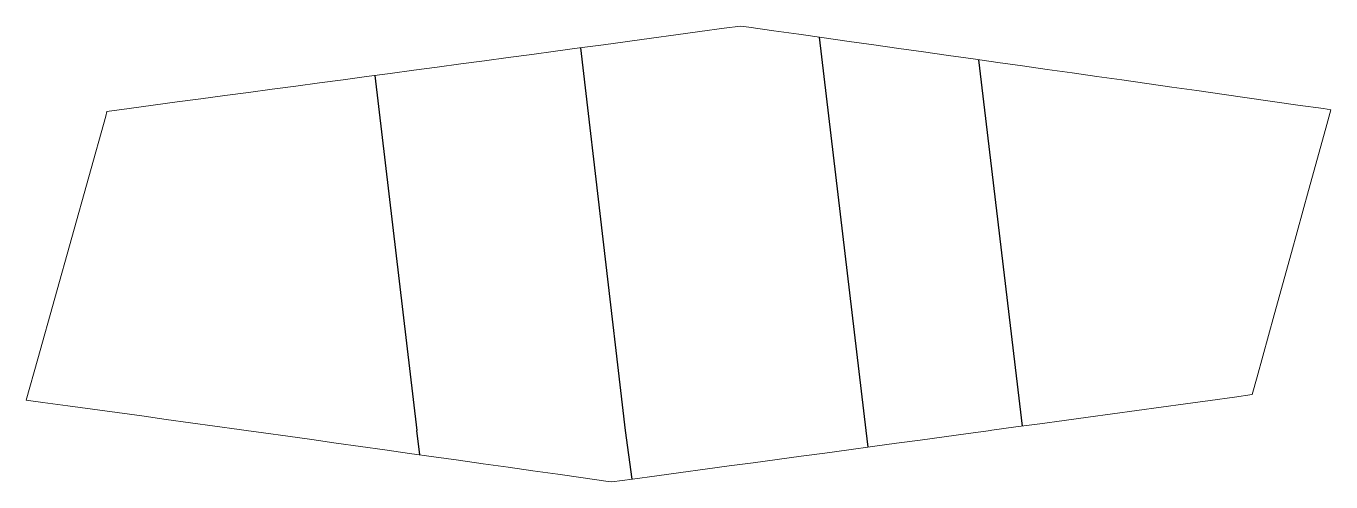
# Model space of a CAD drawing. Header units: millimetres. Extents: x -89049 to 410567, y -307459 to -100425.
# Drawn here: x -82380 to -75092, y -271296 to -268751 of the extents above; entities that cross this region are included whole.
import ezdxf

# ---------------------------------------------------------------- set-up
doc = ezdxf.new("R2010")
doc.units = ezdxf.units.MM
doc.layers.add('交线2', color=6, linetype='Continuous')
doc.layers.add('标注', color=4, linetype='Continuous', lineweight=13)

msp = doc.modelspace()

# ---------------------------------------------------------------- linework, layer by layer
at = {"layer": '交线2'}
for p, q in [((-77950, -268812.6), (-77690.5, -271008.8)), ((-79283, -268871.8), (-79033.1, -271008.8)), ((-76814.3, -270984.5), (-77058.5, -268938.5)), ((-80432.7, -269026.7), (-80198.5, -271008.8)), ((-80180.2, -271145), (-80198.5, -271008.8)), ((-79033.1, -271008.8), (-78996.9, -271281.1)), ((-77690.5, -271008.8), (-77677.9, -271102.3))]:
    msp.add_line(p, q, dxfattribs=at)
at = {"layer": '标注'}
for p, q in [((-78751.9, -268799.9), (-78616.6, -268781.6)), ((-78616.6, -268781.6), (-78481.1, -268763.2)), ((-78481.1, -268763.2), (-78389.8, -268750.8)), ((-78389.8, -268750.8), (-78343.9, -268757.2)), ((-78343.9, -268757.2), (-78203.5, -268777)), ((-78203.5, -268777), (-78063.2, -268796.7)), ((-79289.1, -268872.8), (-79155.5, -268854.7)), ((-79155.5, -268854.7), (-79021.5, -268836.5)), ((-79021.5, -268836.5), (-78886.9, -268818.2)), ((-78886.9, -268818.2), (-78751.9, -268799.9)), ((-78063.2, -268796.7), (-77923.2, -268816.5)), ((-77923.2, -268816.5), (-77783.6, -268836.2)), ((-77783.6, -268836.2), (-77644.4, -268855.9)), ((-77644.4, -268855.9), (-77505.6, -268875.5)), ((-79819.7, -268944.3), (-79687.5, -268926.5)), ((-79687.5, -268926.5), (-79555.1, -268908.7)), ((-79555.1, -268908.7), (-79422.3, -268890.8)), ((-79422.3, -268890.8), (-79289.1, -268872.8)), ((-77505.6, -268875.5), (-77367.1, -268895)), ((-77367.1, -268895), (-77228.8, -268914.6)), ((-77228.8, -268914.6), (-77090.6, -268934.1)), ((-80346.5, -269015), (-80215, -268997.4)), ((-80215, -268997.4), (-80083.4, -268979.7)), ((-80083.4, -268979.7), (-79951.6, -268962)), ((-79951.6, -268962), (-79819.7, -268944.3)), ((-77090.6, -268934.1), (-76952.4, -268953.6)), ((-76952.4, -268953.6), (-76814.2, -268973.1)), ((-76814.2, -268973.1), (-76676, -268992.6)), ((-76676, -268992.6), (-76537.6, -269012.2)), ((-80873.1, -269085.8), (-80741.3, -269068.1)), ((-80741.3, -269068.1), (-80609.6, -269050.4)), ((-80609.6, -269050.4), (-80478.1, -269032.7)), ((-80478.1, -269032.7), (-80346.5, -269015)), ((-76537.6, -269012.2), (-76399, -269031.8)), ((-76399, -269031.8), (-76260.1, -269051.6)), ((-76260.1, -269051.6), (-76120.8, -269071.4)), ((-76120.8, -269071.4), (-75981.2, -269091.2)), ((-81403.4, -269156.6), (-81270.2, -269138.8)), ((-81270.2, -269138.8), (-81137.5, -269121.1)), ((-81137.5, -269121.1), (-81005.2, -269103.4)), ((-81005.2, -269103.4), (-80873.1, -269085.8)), ((-75981.2, -269091.2), (-75841.1, -269111.1)), ((-75841.1, -269111.1), (-75700.6, -269131.1)), ((-75700.6, -269131.1), (-75559.5, -269151.2)), ((-75559.5, -269151.2), (-75418, -269171.3)), ((-81928.3, -269226.8), (-81804.6, -269210.3)), ((-81804.6, -269210.3), (-81670.7, -269192.3)), ((-81670.7, -269192.3), (-81536.9, -269174.4)), ((-81536.9, -269174.4), (-81403.4, -269156.6)), ((-75418, -269171.3), (-75276.2, -269191.5)), ((-75276.2, -269191.5), (-75134.1, -269211.7)), ((-75134.1, -269211.7), (-75092, -269217.7)), ((-75092, -269217.7), (-75120.4, -269321)), ((-82030.4, -269592.9), (-81935.6, -269253)), ((-81935.6, -269253), (-81928.3, -269226.8)), ((-75120.4, -269321), (-75216.3, -269668.7)), ((-82125.3, -269932.2), (-82030.4, -269592.9)), ((-75216.3, -269668.7), (-75312.4, -270015.8)), ((-82220.3, -270270.7), (-82125.3, -269932.2)), ((-75312.4, -270015.8), (-75408.4, -270362.8)), ((-82315.3, -270608.6), (-82220.3, -270270.7)), ((-75408.4, -270362.8), (-75504.4, -270709.9)), ((-82380.2, -270838.9), (-82315.3, -270608.6)), ((-75504.4, -270709.9), (-75531.7, -270808.6)), ((-75766.8, -270840.9), (-75629.8, -270822.1)), ((-75629.8, -270822.1), (-75531.7, -270808.6)), ((-82380.2, -270838.9), (-82285.8, -270851.9)), ((-82285.8, -270851.9), (-82147.5, -270871)), ((-82147.5, -270871), (-82009.4, -270890.1)), ((-82009.4, -270890.1), (-81871.7, -270909.1)), ((-76312, -270915.9), (-76176.3, -270897.2)), ((-76176.3, -270897.2), (-76040.2, -270878.5)), ((-76040.2, -270878.5), (-75903.6, -270859.7)), ((-75903.6, -270859.7), (-75766.8, -270840.9)), ((-81871.7, -270909.1), (-81734.5, -270928.1)), ((-81734.5, -270928.1), (-81597.9, -270947.1)), ((-81597.9, -270947.1), (-81461.7, -270965.9)), ((-81461.7, -270965.9), (-81325.8, -270984.7)), ((-76851.2, -270989.5), (-76716.9, -270971.2)), ((-76716.9, -270971.2), (-76582.3, -270952.8)), ((-76582.3, -270952.8), (-76447.3, -270934.4)), ((-76447.3, -270934.4), (-76312, -270915.9)), ((-81325.8, -270984.7), (-81190.3, -271003.4)), ((-81190.3, -271003.4), (-81151.4, -271008.8)), ((-81151.4, -271008.8), (-81054.6, -271022.3)), ((-81054.6, -271022.3), (-80919, -271041.2)), ((-80919, -271041.2), (-80783.4, -271060.2)), ((-77385.5, -271062.4), (-77252.2, -271044.2)), ((-77252.2, -271044.2), (-77118.8, -271026)), ((-77118.8, -271026), (-76992.4, -271008.8)), ((-76992.4, -271008.8), (-76985.2, -271007.8)), ((-76985.2, -271007.8), (-76851.2, -270989.5)), ((-80783.4, -271060.2), (-80647.6, -271079.2)), ((-80647.6, -271079.2), (-80511.7, -271098.2)), ((-80511.7, -271098.2), (-80375.6, -271117.4)), ((-80375.6, -271117.4), (-80239.1, -271136.6)), ((-77918.3, -271134.9), (-77785, -271116.8)), ((-77785, -271116.8), (-77651.8, -271098.7)), ((-77651.8, -271098.7), (-77518.7, -271080.5)), ((-77518.7, -271080.5), (-77385.5, -271062.4)), ((-80239.1, -271136.6), (-80102.2, -271155.8)), ((-80102.2, -271155.8), (-79964.8, -271175.2)), ((-79964.8, -271175.2), (-79826.9, -271194.6)), ((-78453.2, -271207.3), (-78319.1, -271189.2)), ((-78319.1, -271189.2), (-78185.2, -271171)), ((-78185.2, -271171), (-78051.7, -271152.9)), ((-78051.7, -271152.9), (-77918.3, -271134.9)), ((-79826.9, -271194.6), (-79688.3, -271214.1)), ((-79688.3, -271214.1), (-79549.1, -271233.8)), ((-79549.1, -271233.8), (-79409.3, -271253.5)), ((-79409.3, -271253.5), (-79269.1, -271273.3)), ((-78992.6, -271280.5), (-78857.5, -271262.1)), ((-78857.5, -271262.1), (-78722.4, -271243.8)), ((-78722.4, -271243.8), (-78587.6, -271225.5)), ((-78587.6, -271225.5), (-78453.2, -271207.3)), ((-79269.1, -271273.3), (-79128.6, -271293.2)), ((-79128.6, -271293.2), (-79108, -271296.1)), ((-79108, -271296.1), (-78992.6, -271280.5))]:
    msp.add_line(p, q, dxfattribs=at)

doc.saveas('drawing.dxf')
